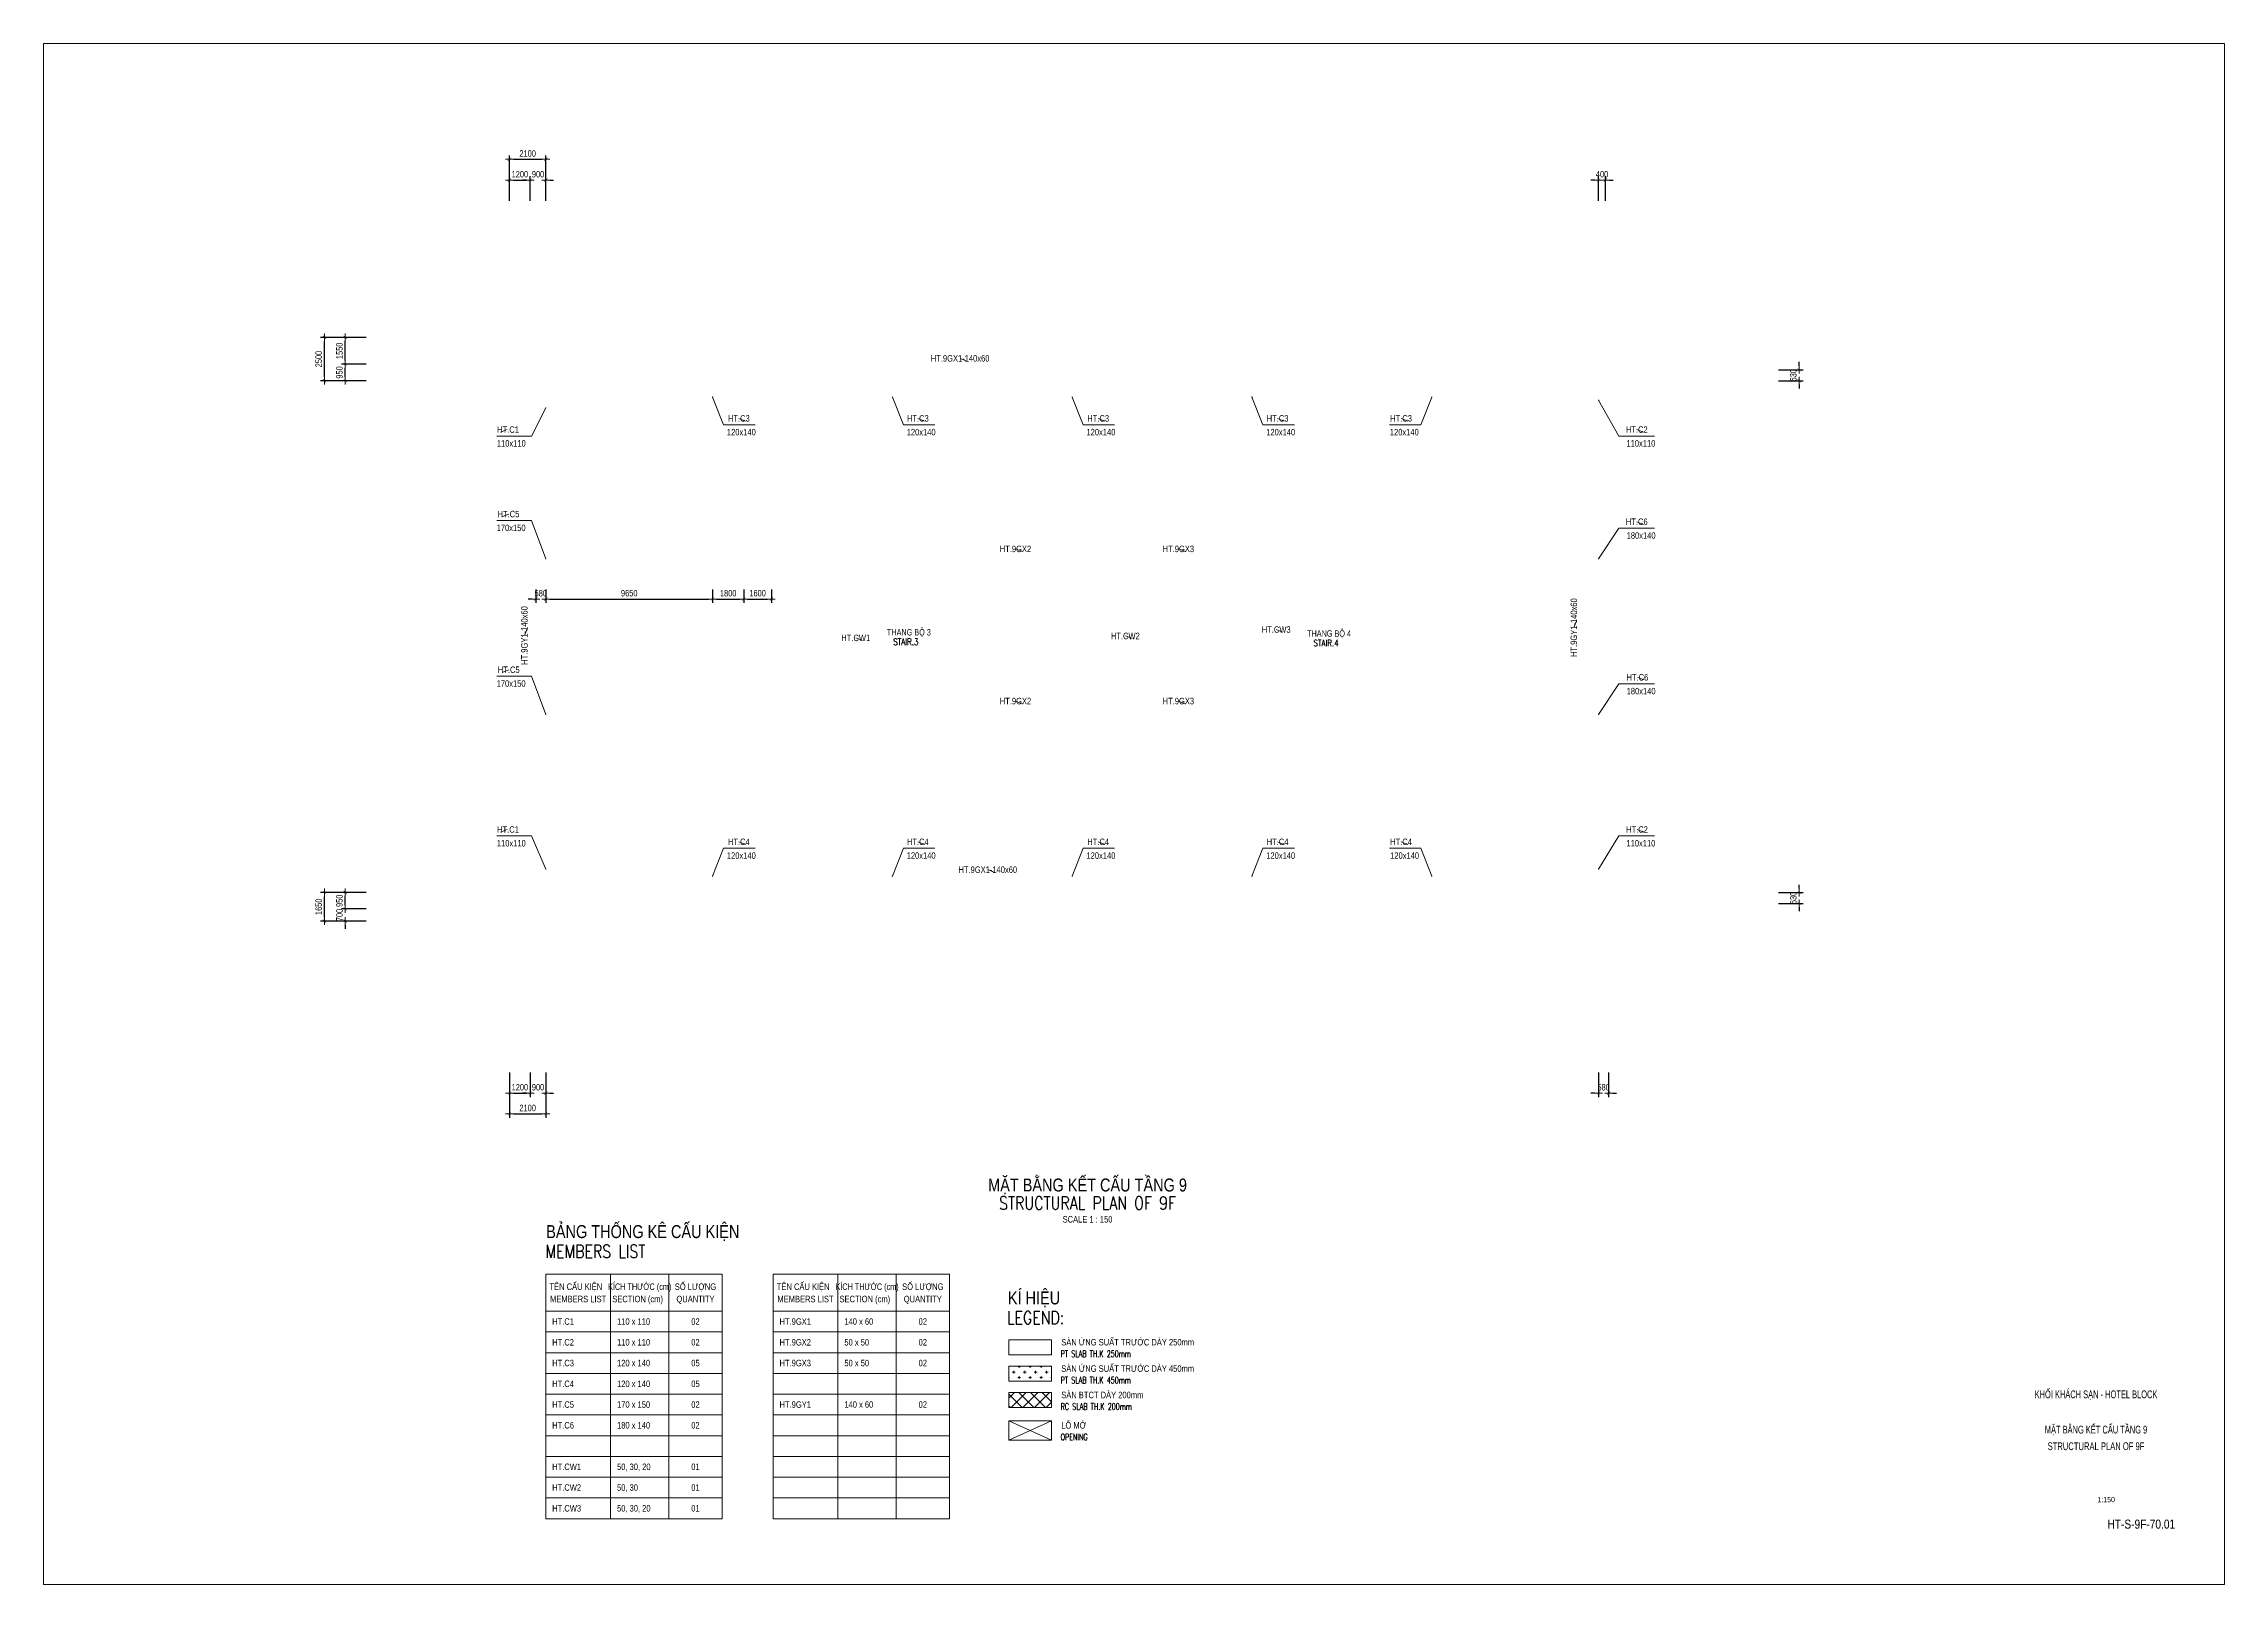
# Paper-space layout 'Layout1' of a CAD drawing. Header units: millimetres. Extents: x 0 to 841, y 0 to 594.
# The model-space entities are those that its viewports show. They can reach past a viewport. Long polylines and large blocks are cut down to what shows.
import ezdxf
from ezdxf.enums import TextEntityAlignment as Align

# ---------------------------------------------------------------- set-up
doc = ezdxf.new("R2010")
doc.units = ezdxf.units.MM
doc.linetypes.add('DASHED2', pattern=[9.525, 6.35, -3.175])
doc.layers.get('0').update_dxf_attribs({"lineweight": 20})
doc.layers.get('Defpoints').update_dxf_attribs({"color": 151, "lineweight": 9})
for name, color, linetype, lineweight in [('$0$NDC_S_ANNO', 7, 'Continuous', 20), ('$0$NDC_S_DIM', 1, 'Continuous', 15), ('NDC_S_ANNO', 7, 'Continuous', 20), ('NDC_S_BEAM NAME', 7, 'Continuous', 9), ('NDC_S_COLUMN NAME', 7, 'Continuous', 9), ('NDC_S_DIM', 1, 'Continuous', 15), ('NDC_S_ENG TEXT', 2, 'Continuous', 20), ('NDC_S_ENG TITLE', 3, 'Continuous', 20), ('NDC_S_HATCH MATERIAL', 8, 'Continuous', 13), ('NDC_S_LEADER', 1, 'Continuous', 15), ('NDC_S_OPENING', 9, 'DASHED2', 13), ('NDC_S_SLAB', 2, 'Continuous', 20), ('NDC_S_TEXT SYMBOL', 7, 'Continuous', 20), ('NDC_S_VN TEXT', 7, 'Continuous', 20), ('NDC_S_VN TITLE', 6, 'Continuous', 35), ('NDC_Table', 3, 'Continuous', 20)]:
    doc.layers.add(name, color=color, linetype=linetype, lineweight=lineweight)
doc.styles.add('$0$ARIAL', font='arial.ttf', dxfattribs={"width": 0.8})
doc.styles.add('$0$NDC_DIM', font='', dxfattribs={"width": 0.75})
doc.styles.add('$0$NDC_EN TXT', font='romans.shx', dxfattribs={"width": 0.8})
doc.styles.add('NDC_ANNO', font='', dxfattribs={"width": 0.8})
doc.styles.add('NDC_ARIAL', font='arial.ttf', dxfattribs={"width": 0.85})
doc.styles.add('NDC_BAR 2', font='romans.shx', dxfattribs={"width": 0.8})
doc.styles.add('NDC_DIM', font='', dxfattribs={"width": 0.75})
doc.styles.add('NDC_EN TXT', font='romans.shx', dxfattribs={"width": 0.8})
doc.styles.add('NDC_VIE TXT', font='arial.ttf', dxfattribs={"width": 0.8})
doc.styles.get('$0$NDC_DIM').set_extended_font_data('Dotum')
doc.styles.get('NDC_ANNO').set_extended_font_data('Dotum')
doc.styles.get('NDC_DIM').set_extended_font_data('Dotum')
doc.dimstyles.new('$0$NDC_dim_iso', dxfattribs={"dimtxt": 2.5, "dimasz": 1, "dimexe": 1.5, "dimexo": 2.5, "dimgap": 1, "dimtad": 1, "dimdec": 0, "dimzin": 0, "dimdsep": 46, "dimtxsty": '$0$NDC_DIM', "dimblk": '$0$DIMMARK', "dimcen": 0.09, "dimdle": 1.2, "dimclrd": 1, "dimclre": 1, "dimclrt": 3, "dimadec": 0, "dimazin": 0, "dimtfac": 1, "dimtdec": 0, "dimtix": 1, "dimtofl": 0, "dimtmove": 0, "dimatfit": 3, "dimfxl": 8, "dimfxlon": 1, "dimtolj": 1, "dimtzin": 0, "dimarcsym": 0})
doc.dimstyles.new('NDC_dim_150', dxfattribs={"dimscale": 150, "dimtxt": 2.5, "dimasz": 1.5, "dimexe": 1.5, "dimexo": 2.5, "dimgap": 1, "dimtad": 1, "dimdec": 0, "dimzin": 0, "dimdsep": 46, "dimtxsty": 'NDC_DIM', "dimblk": 'DIMMARK', "dimcen": 0.09, "dimdle": 1.2, "dimclrd": 1, "dimclre": 1, "dimclrt": 3, "dimadec": 0, "dimazin": 0, "dimtfac": 1, "dimtdec": 0, "dimtix": 1, "dimtofl": 0, "dimtmove": 0, "dimatfit": 3, "dimfxl": 8, "dimfxlon": 1, "dimtolj": 1, "dimtzin": 0, "dimarcsym": 0})
doc.dimstyles.new('NDC_dim_200', dxfattribs={"dimscale": 200, "dimtxt": 2.5, "dimasz": 1.5, "dimexe": 1.5, "dimexo": 2.5, "dimgap": 1, "dimtad": 1, "dimdec": 0, "dimzin": 0, "dimdsep": 46, "dimtxsty": 'NDC_DIM', "dimblk": 'DIMMARK', "dimcen": 0.09, "dimdle": 1.2, "dimclrd": 1, "dimclre": 1, "dimclrt": 3, "dimadec": 0, "dimazin": 0, "dimtfac": 1, "dimtdec": 0, "dimtix": 1, "dimtofl": 0, "dimtmove": 0, "dimatfit": 3, "dimfxl": 6, "dimfxlon": 1, "dimtolj": 1, "dimtzin": 0, "dimarcsym": 0})

psp = doc.layouts.get("Layout1")

# ---------------------------------------------------------------- texts
at = {"color": 1, "linetype": 'Continuous', "style": 'NDC_ARIAL', "width": 0.85}
psp.add_text('1:150', height=2, dxfattribs=at).set_placement((795.4, 32.69), align=Align.MIDDLE_CENTER)
at = {"color": 1, "linetype": 'Continuous', "char_height": 3, "style": 'NDC_ARIAL'}
for s, insert, width, attachment_point in [('{\\W0.6;KHỐI KHÁCH SẠN - HOTEL BLOCK}', (791.5, 72.93), 79.0015, 5), ('{\\W0.6;MẶT BẰNG KẾT CẤU TẦNG 9}', (791.5, 61.17), 69.0096, 2), ('{\\W0.7;STRUCTURAL PLAN OF 9F}', (791.5, 51.72), 65.5189, 8)]:
    psp.add_mtext(s, dxfattribs=dict(at, insert=insert, width=width, attachment_point=attachment_point))
at = {"color": 1, "linetype": 'Continuous', "insert": (822, 23.2), "char_height": 3.5, "attachment_point": 6, "style": 'NDC_ARIAL'}
psp.add_mtext('{\\W0.8;HT-S-9F-70.01}', dxfattribs=at)

msp = doc.modelspace()

# ---------------------------------------------------------------- texts
at = {"layer": 'NDC_S_ENG TEXT', "style": '$0$NDC_EN TXT'}
for s, height, width, p in [('LEGEND:', 750, 0.8, (157376.6, -16059.5)), ('PT SLAB TH.K 250mm', 375, 0.65, (160478.1, -17961)), ('PT SLAB TH.K 450mm', 375, 0.65, (160478.1, -19487)), ('RC SLAB TH.K 200mm', 375, 0.65, (160478.1, -21013)), ('OPENING', 375, 0.65, (160478.1, -22771.2))]:
    msp.add_text(s, height=height, dxfattribs=dict(at, width=width)).set_placement(p)
at = {"layer": 'NDC_S_ENG TITLE', "style": 'NDC_EN TXT', "width": 0.8}
msp.add_text('MEMBERS LIST', height=750, dxfattribs=at).set_placement((130672, -12225.5))
at = {"layer": 'NDC_S_VN TEXT'}
for s, style, width, p in [('THANG BỘ 3', 'NDC_VIE TXT', 0.7, (150433, 23763.7)), ('THANG BỘ 4', 'NDC_VIE TXT', 0.7, (174736.8, 23692.3)), ('STAIR.3', 'NDC_BAR 2', 0.8, (150800.8, 23210.7)), ('STAIR.4', 'NDC_BAR 2', 0.8, (175104.5, 23139.3)), ('SÀN ỨNG SUẤT TRƯỚC DÀY 250mm', 'NDC_VIE TXT', 0.8, (160516.4, -17292.2)), ('SÀN ỨNG SUẤT TRƯỚC DÀY 450mm', 'NDC_VIE TXT', 0.8, (160516.4, -18818.2)), ('SÀN BTCT DÀY 200mm', 'NDC_VIE TXT', 0.8, (160516.4, -20344.2)), ('LỖ MỞ', 'NDC_VIE TXT', 0.8, (160516.4, -22102.4))]:
    msp.add_text(s, height=375, dxfattribs=dict(at, style=style, width=width)).set_placement(p)
at = {"layer": 'NDC_S_VN TEXT', "style": 'NDC_VIE TXT', "width": 0.8}
for s, p in [('BẢNG THỐNG KÊ CẤU KIỆN', (130722.2, -10334.4)), ('KÍ HIỆU', (157426.8, -14168.4))]:
    msp.add_text(s, height=750, dxfattribs=at).set_placement(p, align=Align.TOP_LEFT)
at = {"layer": 'NDC_S_VN TEXT', "style": 'NDC_VIE TXT'}
for s, width, p in [('TÊN CẤU KIỆN', 0.8, (132437.6, -13893.7)), ('KÍCH THƯỚC (cm)', 0.7, (136131.4, -13893.7)), ('SỐ LƯỢNG', 0.8, (139356.4, -13893.7)), ('TÊN CẤU KIỆN', 0.8, (145588.6, -13893.7)), ('KÍCH THƯỚC (cm)', 0.7, (149282.4, -13893.7)), ('SỐ LƯỢNG', 0.8, (152507.4, -13893.7)), ('MEMBERS LIST', 0.8, (132568.9, -14607.1)), ('SECTION (cm)', 0.8, (136012.6, -14607.1)), ('QUANTITY', 0.8, (139356.4, -14607.1)), ('MEMBERS LIST', 0.8, (145719.9, -14607.1)), ('SECTION (cm)', 0.8, (149154.3, -14607.1)), ('QUANTITY', 0.8, (152507.4, -14607.1)), ('02', 0.8, (139356.4, -15910)), ('02', 0.8, (152507.4, -15910)), ('02', 0.8, (139356.4, -17110)), ('02', 0.8, (152507.4, -17110)), ('05', 0.8, (139356.4, -18310)), ('02', 0.8, (152507.4, -18310)), ('05', 0.8, (139356.4, -19510)), ('02', 0.8, (139356.4, -20710)), ('02', 0.8, (152507.4, -20710)), ('02', 0.8, (139356.4, -21910)), ('01', 0.8, (139356.4, -24310)), ('01', 0.8, (139356.4, -25510)), ('01', 0.8, (139356.4, -26710))]:
    msp.add_text(s, height=375, dxfattribs=dict(at, width=width)).set_placement(p, align=Align.MIDDLE_CENTER)
at = {"layer": 'NDC_S_VN TEXT', "style": 'NDC_VIE TXT', "width": 0.8}
for s, p in [('HT.C1', (131068.9, -15910)), ('110 x 110', (134818.9, -15910)), ('HT.9GX1', (144219.9, -15910)), ('140 x 60', (147969.9, -15910)), ('HT.C2', (131068.9, -17110)), ('110 x 110', (134818.9, -17110)), ('HT.9GX2', (144219.9, -17110)), ('50 x 50', (147969.9, -17110)), ('HT.C3', (131068.9, -18310)), ('120 x 140', (134818.9, -18310)), ('HT.9GX3', (144219.9, -18310)), ('50 x 50', (147969.9, -18310)), ('HT.C4', (131068.9, -19510)), ('120 x 140', (134818.9, -19510)), ('HT.C5', (131068.9, -20710)), ('170 x 150', (134818.9, -20710)), ('HT.9GY1', (144219.9, -20710)), ('140 x 60', (147969.9, -20710)), ('HT.C6', (131068.9, -21910)), ('180 x 140', (134818.9, -21910)), ('HT.CW1', (131068.9, -24310)), ('50, 30, 20', (134818.9, -24310)), ('HT.CW2', (131068.9, -25510)), ('50, 30', (134818.9, -25510)), ('HT.CW3', (131068.9, -26710)), ('50, 30, 20', (134818.9, -26710))]:
    msp.add_text(s, height=375, dxfattribs=at).set_placement(p, align=Align.MIDDLE_LEFT)

# ---------------------------------------------------------------- blocks, each defined once
blk = doc.blocks.new('Drawing name_symbol')
at = {"layer": 'NDC_S_ENG TITLE', "style": 'NDC_EN TXT', "width": 0.8}
blk.add_attdef('SECTDET1', text='', height=5, dxfattribs=at).set_placement((0, 1.01), align=Align.CENTER)
at = {"layer": 'NDC_S_TEXT SYMBOL', "lineweight": 25, "style": 'NDC_ANNO', "width": 0.8}
blk.add_attdef('SSCALE', text='', height=2.5, dxfattribs=at).set_placement((0, -4), align=Align.CENTER)
at = {"layer": 'NDC_S_VN TITLE', "style": 'NDC_VIE TXT', "width": 0.8}
blk.add_attdef('SECTDET2', text='', height=5, dxfattribs=at).set_placement((0, 7.97), align=Align.CENTER)
blk = doc.blocks.new('$0$DIMMARK')
at = {"layer": '$0$NDC_S_DIM', "color": 1}
blk.add_line((-1.5, 0), (1, 0), dxfattribs=at)
at = {"layer": '$0$NDC_S_DIM', "color": 2, "const_width": 0.1}
blk.add_lwpolyline([(-0.42, -0.42), (0.42, 0.42)], dxfattribs=at)
blk = doc.blocks.new('DIMMARK')
at = {"layer": 'NDC_S_DIM', "color": 1}
blk.add_line((-1.5, 0), (1, 0), dxfattribs=at)
at = {"layer": 'NDC_S_DIM', "color": 2, "const_width": 0.1}
blk.add_lwpolyline([(-0.42, -0.42), (0.42, 0.42)], dxfattribs=at)
blk = doc.blocks.new('*D15')
at = {"layer": 'Defpoints', "color": 0, "ltscale": 100, "transparency": 16777216}
for p in [(130120, 26791), (130700, 26791), (130700, 25871)]:
    blk.add_point(p, dxfattribs=at)
at = {"layer": 'NDC_S_DIM', "color": 1, "lineweight": -2, "ltscale": 100, "transparency": 16777216}
for p, q in [((129895, 25871), (129670, 25871)), ((130120, 26416), (130120, 25646)), ((130700, 26416), (130700, 25646)), ((130925, 25871), (131150, 25871))]:
    blk.add_line(p, q, dxfattribs=at)
at = {"layer": 'NDC_S_DIM', "color": 1, "lineweight": -2, "ltscale": 100, "transparency": 16777216, "xscale": 225, "yscale": 225, "zscale": 225}
blk.add_blockref('DIMMARK', (130120, 25871), dxfattribs=at)
at = {"layer": 'NDC_S_DIM', "color": 1, "lineweight": -2, "ltscale": 100, "transparency": 16777216, "xscale": 225, "yscale": 225, "zscale": 225, "rotation": 180}
blk.add_blockref('DIMMARK', (130700, 25871), dxfattribs=at)
at = {"layer": 'NDC_S_DIM', "color": 3, "ltscale": 100, "transparency": 16777216, "insert": (130410, 26208), "char_height": 375, "attachment_point": 5, "style": 'NDC_DIM'}
blk.add_mtext('\\A1;580', dxfattribs=at)
blk = doc.blocks.new('*D16')
at = {"layer": 'Defpoints', "color": 0, "ltscale": 100, "transparency": 16777216}
for p in [(130700, 26791), (140350, 26791), (140350, 25871)]:
    blk.add_point(p, dxfattribs=at)
at = {"layer": 'NDC_S_DIM', "color": 1, "lineweight": -2, "ltscale": 100, "transparency": 16777216}
for p, q in [((130700, 26416), (130700, 25646)), ((130925, 25871), (140125, 25871)), ((140350, 26416), (140350, 25646))]:
    blk.add_line(p, q, dxfattribs=at)
at = {"layer": 'NDC_S_DIM', "color": 1, "lineweight": -2, "ltscale": 100, "transparency": 16777216, "xscale": 225, "yscale": 225, "zscale": 225, "rotation": 180}
blk.add_blockref('DIMMARK', (130700, 25871), dxfattribs=at)
at = {"layer": 'NDC_S_DIM', "color": 1, "lineweight": -2, "ltscale": 100, "transparency": 16777216, "xscale": 225, "yscale": 225, "zscale": 225}
blk.add_blockref('DIMMARK', (140350, 25871), dxfattribs=at)
at = {"layer": 'NDC_S_DIM', "color": 3, "ltscale": 100, "transparency": 16777216, "insert": (135525, 26208), "char_height": 375, "attachment_point": 5, "style": 'NDC_DIM'}
blk.add_mtext('\\A1;9650', dxfattribs=at)
blk = doc.blocks.new('*D17')
at = {"layer": 'Defpoints', "color": 0, "ltscale": 100, "transparency": 16777216}
for p in [(140350, 26791), (142150, 26791), (142150, 25871)]:
    blk.add_point(p, dxfattribs=at)
at = {"layer": 'NDC_S_DIM', "color": 1, "lineweight": -2, "ltscale": 100, "transparency": 16777216}
for p, q in [((140350, 26416), (140350, 25646)), ((140575, 25871), (141925, 25871)), ((142150, 26416), (142150, 25646))]:
    blk.add_line(p, q, dxfattribs=at)
at = {"layer": 'NDC_S_DIM', "color": 1, "lineweight": -2, "ltscale": 100, "transparency": 16777216, "xscale": 225, "yscale": 225, "zscale": 225, "rotation": 180}
blk.add_blockref('DIMMARK', (140350, 25871), dxfattribs=at)
at = {"layer": 'NDC_S_DIM', "color": 1, "lineweight": -2, "ltscale": 100, "transparency": 16777216, "xscale": 225, "yscale": 225, "zscale": 225}
blk.add_blockref('DIMMARK', (142150, 25871), dxfattribs=at)
at = {"layer": 'NDC_S_DIM', "color": 3, "ltscale": 100, "transparency": 16777216, "insert": (141250, 26208), "char_height": 375, "attachment_point": 5, "style": 'NDC_DIM'}
blk.add_mtext('\\A1;1800', dxfattribs=at)
blk = doc.blocks.new('*D18')
at = {"layer": 'Defpoints', "color": 0, "ltscale": 100, "transparency": 16777216}
for p in [(142150, 26791), (143750, 26791), (143750, 25871)]:
    blk.add_point(p, dxfattribs=at)
at = {"layer": 'NDC_S_DIM', "color": 1, "lineweight": -2, "ltscale": 100, "transparency": 16777216}
for p, q in [((142150, 26416), (142150, 25646)), ((142375, 25871), (143525, 25871)), ((143750, 26416), (143750, 25646))]:
    blk.add_line(p, q, dxfattribs=at)
at = {"layer": 'NDC_S_DIM', "color": 1, "lineweight": -2, "ltscale": 100, "transparency": 16777216, "xscale": 225, "yscale": 225, "zscale": 225, "rotation": 180}
blk.add_blockref('DIMMARK', (142150, 25871), dxfattribs=at)
at = {"layer": 'NDC_S_DIM', "color": 1, "lineweight": -2, "ltscale": 100, "transparency": 16777216, "xscale": 225, "yscale": 225, "zscale": 225}
blk.add_blockref('DIMMARK', (143750, 25871), dxfattribs=at)
at = {"layer": 'NDC_S_DIM', "color": 3, "ltscale": 100, "transparency": 16777216, "insert": (142950, 26208), "char_height": 375, "attachment_point": 5, "style": 'NDC_DIM'}
blk.add_mtext('\\A1;1600', dxfattribs=at)
blk = doc.blocks.new('*D19')
at = {"layer": 'Defpoints', "color": 0, "ltscale": 100, "transparency": 16777216}
for p in [(187015, 8900), (203200, 8900), (188133, 8270)]:
    blk.add_point(p, dxfattribs=at)
at = {"layer": 'NDC_S_DIM', "color": 1, "lineweight": -2, "ltscale": 100, "transparency": 16777216}
for p, q in [((202000, 8900), (203425, 8900)), ((203200, 9125), (203200, 9350)), ((202000, 8270), (203425, 8270)), ((203200, 8045), (203200, 7820))]:
    blk.add_line(p, q, dxfattribs=at)
at = {"layer": 'NDC_S_DIM', "color": 1, "lineweight": -2, "ltscale": 100, "transparency": 16777216, "xscale": 225, "yscale": 225, "zscale": 225}
for p, rotation in [((203200, 8900), 270), ((203200, 8270), 90)]:
    blk.add_blockref('DIMMARK', p, dxfattribs=dict(at, rotation=rotation))
at = {"layer": 'NDC_S_DIM', "color": 3, "ltscale": 100, "transparency": 16777216, "insert": (202862, 8585), "char_height": 375, "attachment_point": 5, "rotation": 90, "style": 'NDC_DIM'}
blk.add_mtext('\\A1;630', dxfattribs=at)
blk = doc.blocks.new('*D20')
at = {"layer": 'Defpoints', "color": 0, "ltscale": 100, "transparency": 16777216}
for p in [(189437, 39130), (203200, 39130), (188975, 38500)]:
    blk.add_point(p, dxfattribs=at)
at = {"layer": 'NDC_S_DIM', "color": 1, "lineweight": -2, "ltscale": 100, "transparency": 16777216}
for p, q in [((202000, 39130), (203425, 39130)), ((203200, 39355), (203200, 39580)), ((202000, 38500), (203425, 38500)), ((203200, 38275), (203200, 38050))]:
    blk.add_line(p, q, dxfattribs=at)
at = {"layer": 'NDC_S_DIM', "color": 1, "lineweight": -2, "ltscale": 100, "transparency": 16777216, "xscale": 225, "yscale": 225, "zscale": 225}
for p, rotation in [((203200, 39130), 270), ((203200, 38500), 90)]:
    blk.add_blockref('DIMMARK', p, dxfattribs=dict(at, rotation=rotation))
at = {"layer": 'NDC_S_DIM', "color": 3, "ltscale": 100, "transparency": 16777216, "insert": (202862, 38815), "char_height": 375, "attachment_point": 5, "rotation": 90, "style": 'NDC_DIM'}
blk.add_mtext('\\A1;630', dxfattribs=at)
blk = doc.blocks.new('*D21')
at = {"layer": 'Defpoints', "color": 0, "ltscale": 100, "transparency": 16777216}
for p in [(191600, 50100), (191600, 31640), (192000, 31640)]:
    blk.add_point(p, dxfattribs=at)
at = {"layer": 'NDC_S_DIM', "color": 1, "lineweight": -2, "ltscale": 100, "transparency": 16777216}
for p, q in [((191375, 50100), (191150, 50100)), ((191600, 48900), (191600, 50325)), ((192000, 48900), (192000, 50325)), ((192225, 50100), (192450, 50100))]:
    blk.add_line(p, q, dxfattribs=at)
at = {"layer": 'NDC_S_DIM', "color": 1, "lineweight": -2, "ltscale": 100, "transparency": 16777216, "xscale": 225, "yscale": 225, "zscale": 225}
blk.add_blockref('DIMMARK', (191600, 50100), dxfattribs=at)
at = {"layer": 'NDC_S_DIM', "color": 1, "lineweight": -2, "ltscale": 100, "transparency": 16777216, "xscale": 225, "yscale": 225, "zscale": 225, "rotation": 180}
blk.add_blockref('DIMMARK', (192000, 50100), dxfattribs=at)
at = {"layer": 'NDC_S_DIM', "color": 3, "ltscale": 100, "transparency": 16777216, "insert": (191800, 50438), "char_height": 375, "attachment_point": 5, "style": 'NDC_DIM'}
blk.add_mtext('\\A1;400', dxfattribs=at)
blk = doc.blocks.new('*D22')
at = {"layer": 'Defpoints', "color": 0, "ltscale": 100, "transparency": 16777216}
for p in [(191600, 14505), (192180, 14757), (191600, -2700)]:
    blk.add_point(p, dxfattribs=at)
at = {"layer": 'NDC_S_DIM', "color": 1, "lineweight": -2, "ltscale": 100, "transparency": 16777216}
for p, q in [((191600, -1500), (191600, -2925)), ((192180, -1500), (192180, -2925)), ((191375, -2700), (191150, -2700)), ((192405, -2700), (192630, -2700))]:
    blk.add_line(p, q, dxfattribs=at)
at = {"layer": 'NDC_S_DIM', "color": 1, "lineweight": -2, "ltscale": 100, "transparency": 16777216, "xscale": 225, "yscale": 225, "zscale": 225}
blk.add_blockref('DIMMARK', (191600, -2700), dxfattribs=at)
at = {"layer": 'NDC_S_DIM', "color": 1, "lineweight": -2, "ltscale": 100, "transparency": 16777216, "xscale": 225, "yscale": 225, "zscale": 225, "rotation": 180}
blk.add_blockref('DIMMARK', (192180, -2700), dxfattribs=at)
at = {"layer": 'NDC_S_DIM', "color": 3, "ltscale": 100, "transparency": 16777216, "insert": (191890, -2362), "char_height": 375, "attachment_point": 5, "style": 'NDC_DIM'}
blk.add_mtext('\\A1;580', dxfattribs=at)
blk = doc.blocks.new('*D24')
at = {"layer": 'Defpoints', "color": 0, "ltscale": 100, "transparency": 16777216}
for p in [(129800, 50100), (128600, 48500), (129800, 48500)]:
    blk.add_point(p, dxfattribs=at)
at = {"layer": 'NDC_S_DIM', "color": 1, "lineweight": -2, "ltscale": 100, "transparency": 16777216}
for p, q in [((128600, 48900), (128600, 50325)), ((128825, 50100), (129575, 50100)), ((129800, 48900), (129800, 50325))]:
    blk.add_line(p, q, dxfattribs=at)
at = {"layer": 'NDC_S_DIM', "color": 1, "lineweight": -2, "ltscale": 100, "transparency": 16777216, "xscale": 225, "yscale": 225, "zscale": 225, "rotation": 180}
blk.add_blockref('DIMMARK', (128600, 50100), dxfattribs=at)
at = {"layer": 'NDC_S_DIM', "color": 1, "lineweight": -2, "ltscale": 100, "transparency": 16777216, "xscale": 225, "yscale": 225, "zscale": 225}
blk.add_blockref('DIMMARK', (129800, 50100), dxfattribs=at)
at = {"layer": 'NDC_S_DIM', "color": 3, "ltscale": 100, "transparency": 16777216, "insert": (129200, 50438), "char_height": 375, "attachment_point": 5, "style": 'NDC_DIM'}
blk.add_mtext('\\A1;1200', dxfattribs=at)
blk = doc.blocks.new('*D25')
at = {"layer": 'Defpoints', "color": 0, "ltscale": 100, "transparency": 16777216}
for p in [(130700, 50100), (129800, 48500), (130700, 48500)]:
    blk.add_point(p, dxfattribs=at)
at = {"layer": 'NDC_S_DIM', "color": 1, "lineweight": -2, "ltscale": 100, "transparency": 16777216}
for p, q in [((129575, 50100), (129350, 50100)), ((129800, 48900), (129800, 50325)), ((130700, 48900), (130700, 50325)), ((130925, 50100), (131150, 50100))]:
    blk.add_line(p, q, dxfattribs=at)
at = {"layer": 'NDC_S_DIM', "color": 1, "lineweight": -2, "ltscale": 100, "transparency": 16777216, "xscale": 225, "yscale": 225, "zscale": 225}
blk.add_blockref('DIMMARK', (129800, 50100), dxfattribs=at)
at = {"layer": 'NDC_S_DIM', "color": 1, "lineweight": -2, "ltscale": 100, "transparency": 16777216, "xscale": 225, "yscale": 225, "zscale": 225, "rotation": 180}
blk.add_blockref('DIMMARK', (130700, 50100), dxfattribs=at)
at = {"layer": 'NDC_S_DIM', "color": 3, "ltscale": 100, "transparency": 16777216, "insert": (130250, 50438), "char_height": 375, "attachment_point": 5, "style": 'NDC_DIM'}
blk.add_mtext('\\A1;900', dxfattribs=at)
blk = doc.blocks.new('*D26')
at = {"layer": 'Defpoints', "color": 0, "ltscale": 100, "transparency": 16777216}
for p in [(130700, 51300), (128600, 49197), (130700, 49197)]:
    blk.add_point(p, dxfattribs=at)
at = {"layer": 'NDC_S_DIM', "color": 1, "lineweight": -2, "ltscale": 100, "transparency": 16777216}
for p, q in [((128600, 50100), (128600, 51525)), ((128825, 51300), (130475, 51300)), ((130700, 50100), (130700, 51525))]:
    blk.add_line(p, q, dxfattribs=at)
at = {"layer": 'NDC_S_DIM', "color": 1, "lineweight": -2, "ltscale": 100, "transparency": 16777216, "xscale": 225, "yscale": 225, "zscale": 225, "rotation": 180}
blk.add_blockref('DIMMARK', (128600, 51300), dxfattribs=at)
at = {"layer": 'NDC_S_DIM', "color": 1, "lineweight": -2, "ltscale": 100, "transparency": 16777216, "xscale": 225, "yscale": 225, "zscale": 225}
blk.add_blockref('DIMMARK', (130700, 51300), dxfattribs=at)
at = {"layer": 'NDC_S_DIM', "color": 3, "ltscale": 100, "transparency": 16777216, "insert": (129650, 51638), "char_height": 375, "attachment_point": 5, "style": 'NDC_DIM'}
blk.add_mtext('\\A1;2100', dxfattribs=at)
blk = doc.blocks.new('*D27')
at = {"layer": 'Defpoints', "color": 0, "ltscale": 100, "transparency": 16777216}
for p in [(119100, 39450), (120700, 39450), (120700, 38500)]:
    blk.add_point(p, dxfattribs=at)
at = {"layer": 'NDC_S_DIM', "color": 1, "lineweight": -2, "ltscale": 100, "transparency": 16777216}
for p, q in [((120300, 39450), (118875, 39450)), ((119100, 38725), (119100, 39225)), ((120300, 38500), (118875, 38500))]:
    blk.add_line(p, q, dxfattribs=at)
at = {"layer": 'NDC_S_DIM', "color": 1, "lineweight": -2, "ltscale": 100, "transparency": 16777216, "xscale": 225, "yscale": 225, "zscale": 225}
for p, rotation in [((119100, 39450), 90), ((119100, 38500), 270)]:
    blk.add_blockref('DIMMARK', p, dxfattribs=dict(at, rotation=rotation))
at = {"layer": 'NDC_S_DIM', "color": 3, "ltscale": 100, "transparency": 16777216, "insert": (118762, 38975), "char_height": 375, "attachment_point": 5, "rotation": 90, "style": 'NDC_DIM'}
blk.add_mtext('\\A1;950', dxfattribs=at)
blk = doc.blocks.new('*D28')
at = {"layer": 'Defpoints', "color": 0, "ltscale": 100, "transparency": 16777216}
for p in [(119100, 41000), (120700, 41000), (120700, 39450)]:
    blk.add_point(p, dxfattribs=at)
at = {"layer": 'NDC_S_DIM', "color": 1, "lineweight": -2, "ltscale": 100, "transparency": 16777216}
for p, q in [((120300, 41000), (118875, 41000)), ((119100, 39675), (119100, 40775)), ((120300, 39450), (118875, 39450))]:
    blk.add_line(p, q, dxfattribs=at)
at = {"layer": 'NDC_S_DIM', "color": 1, "lineweight": -2, "ltscale": 100, "transparency": 16777216, "xscale": 225, "yscale": 225, "zscale": 225}
for p, rotation in [((119100, 41000), 90), ((119100, 39450), 270)]:
    blk.add_blockref('DIMMARK', p, dxfattribs=dict(at, rotation=rotation))
at = {"layer": 'NDC_S_DIM', "color": 3, "ltscale": 100, "transparency": 16777216, "insert": (118762, 40225), "char_height": 375, "attachment_point": 5, "rotation": 90, "style": 'NDC_DIM'}
blk.add_mtext('\\A1;1550', dxfattribs=at)
blk = doc.blocks.new('*D29')
at = {"layer": 'Defpoints', "color": 0, "ltscale": 100, "transparency": 16777216}
for p in [(117900, 41000), (120700, 41000), (120700, 38500)]:
    blk.add_point(p, dxfattribs=at)
at = {"layer": 'NDC_S_DIM', "color": 1, "lineweight": -2, "ltscale": 100, "transparency": 16777216}
for p, q in [((119100, 41000), (117675, 41000)), ((117900, 38725), (117900, 40775)), ((119100, 38500), (117675, 38500))]:
    blk.add_line(p, q, dxfattribs=at)
at = {"layer": 'NDC_S_DIM', "color": 1, "lineweight": -2, "ltscale": 100, "transparency": 16777216, "xscale": 225, "yscale": 225, "zscale": 225}
for p, rotation in [((117900, 41000), 90), ((117900, 38500), 270)]:
    blk.add_blockref('DIMMARK', p, dxfattribs=dict(at, rotation=rotation))
at = {"layer": 'NDC_S_DIM', "color": 3, "ltscale": 100, "transparency": 16777216, "insert": (117562, 39750), "char_height": 375, "attachment_point": 5, "rotation": 90, "style": 'NDC_DIM'}
blk.add_mtext('\\A1;2500', dxfattribs=at)
blk = doc.blocks.new('*D30')
at = {"layer": 'Defpoints', "color": 0, "ltscale": 100, "transparency": 16777216}
for p in [(119100, 7950), (120700, 7950), (120700, 7250)]:
    blk.add_point(p, dxfattribs=at)
at = {"layer": 'NDC_S_DIM', "color": 1, "lineweight": -2, "ltscale": 100, "transparency": 16777216}
for p, q in [((120300, 7950), (118875, 7950)), ((119100, 8175), (119100, 8400)), ((120300, 7250), (118875, 7250)), ((119100, 7025), (119100, 6800))]:
    blk.add_line(p, q, dxfattribs=at)
at = {"layer": 'NDC_S_DIM', "color": 1, "lineweight": -2, "ltscale": 100, "transparency": 16777216, "xscale": 225, "yscale": 225, "zscale": 225}
for p, rotation in [((119100, 7950), 270), ((119100, 7250), 90)]:
    blk.add_blockref('DIMMARK', p, dxfattribs=dict(at, rotation=rotation))
at = {"layer": 'NDC_S_DIM', "color": 3, "ltscale": 100, "transparency": 16777216, "insert": (118762, 7600), "char_height": 375, "attachment_point": 5, "rotation": 90, "style": 'NDC_DIM'}
blk.add_mtext('\\A1;700', dxfattribs=at)
blk = doc.blocks.new('*D31')
at = {"layer": 'Defpoints', "color": 0, "ltscale": 100, "transparency": 16777216}
for p in [(119100, 8900), (120700, 8900), (120700, 7950)]:
    blk.add_point(p, dxfattribs=at)
at = {"layer": 'NDC_S_DIM', "color": 1, "lineweight": -2, "ltscale": 100, "transparency": 16777216}
for p, q in [((120300, 8900), (118875, 8900)), ((120300, 7950), (118875, 7950)), ((119100, 8175), (119100, 8675))]:
    blk.add_line(p, q, dxfattribs=at)
at = {"layer": 'NDC_S_DIM', "color": 1, "lineweight": -2, "ltscale": 100, "transparency": 16777216, "xscale": 225, "yscale": 225, "zscale": 225}
for p, rotation in [((119100, 8900), 90), ((119100, 7950), 270)]:
    blk.add_blockref('DIMMARK', p, dxfattribs=dict(at, rotation=rotation))
at = {"layer": 'NDC_S_DIM', "color": 3, "ltscale": 100, "transparency": 16777216, "insert": (118762, 8425), "char_height": 375, "attachment_point": 5, "rotation": 90, "style": 'NDC_DIM'}
blk.add_mtext('\\A1;950', dxfattribs=at)
blk = doc.blocks.new('*D32')
at = {"layer": 'Defpoints', "color": 0, "ltscale": 100, "transparency": 16777216}
for p in [(117900, 8900), (120700, 8900), (120700, 7250)]:
    blk.add_point(p, dxfattribs=at)
at = {"layer": 'NDC_S_DIM', "color": 1, "lineweight": -2, "ltscale": 100, "transparency": 16777216}
for p, q in [((119100, 8900), (117675, 8900)), ((117900, 7475), (117900, 8675)), ((119100, 7250), (117675, 7250))]:
    blk.add_line(p, q, dxfattribs=at)
at = {"layer": 'NDC_S_DIM', "color": 1, "lineweight": -2, "ltscale": 100, "transparency": 16777216, "xscale": 225, "yscale": 225, "zscale": 225}
for p, rotation in [((117900, 8900), 90), ((117900, 7250), 270)]:
    blk.add_blockref('DIMMARK', p, dxfattribs=dict(at, rotation=rotation))
at = {"layer": 'NDC_S_DIM', "color": 3, "ltscale": 100, "transparency": 16777216, "insert": (117562, 8075), "char_height": 375, "attachment_point": 5, "rotation": 90, "style": 'NDC_DIM'}
blk.add_mtext('\\A1;1650', dxfattribs=at)
blk = doc.blocks.new('*D33')
at = {"layer": 'Defpoints', "color": 0, "ltscale": 100, "transparency": 16777216}
for p in [(128600, -1100), (129800, -1100), (129800, -2700)]:
    blk.add_point(p, dxfattribs=at)
at = {"layer": 'NDC_S_DIM', "color": 1, "lineweight": -2, "ltscale": 100, "transparency": 16777216}
for p, q in [((128600, -1500), (128600, -2925)), ((129800, -1500), (129800, -2925)), ((128825, -2700), (129575, -2700))]:
    blk.add_line(p, q, dxfattribs=at)
at = {"layer": 'NDC_S_DIM', "color": 1, "lineweight": -2, "ltscale": 100, "transparency": 16777216, "xscale": 225, "yscale": 225, "zscale": 225, "rotation": 180}
blk.add_blockref('DIMMARK', (128600, -2700), dxfattribs=at)
at = {"layer": 'NDC_S_DIM', "color": 1, "lineweight": -2, "ltscale": 100, "transparency": 16777216, "xscale": 225, "yscale": 225, "zscale": 225}
blk.add_blockref('DIMMARK', (129800, -2700), dxfattribs=at)
at = {"layer": 'NDC_S_DIM', "color": 3, "ltscale": 100, "transparency": 16777216, "insert": (129200, -2362), "char_height": 375, "attachment_point": 5, "style": 'NDC_DIM'}
blk.add_mtext('\\A1;1200', dxfattribs=at)
blk = doc.blocks.new('*D34')
at = {"layer": 'Defpoints', "color": 0, "ltscale": 100, "transparency": 16777216}
for p in [(129800, -1100), (130700, -1100), (130700, -2700)]:
    blk.add_point(p, dxfattribs=at)
at = {"layer": 'NDC_S_DIM', "color": 1, "lineweight": -2, "ltscale": 100, "transparency": 16777216}
for p, q in [((129800, -1500), (129800, -2925)), ((130700, -1500), (130700, -2925)), ((129575, -2700), (129350, -2700)), ((130925, -2700), (131150, -2700))]:
    blk.add_line(p, q, dxfattribs=at)
at = {"layer": 'NDC_S_DIM', "color": 1, "lineweight": -2, "ltscale": 100, "transparency": 16777216, "xscale": 225, "yscale": 225, "zscale": 225}
blk.add_blockref('DIMMARK', (129800, -2700), dxfattribs=at)
at = {"layer": 'NDC_S_DIM', "color": 1, "lineweight": -2, "ltscale": 100, "transparency": 16777216, "xscale": 225, "yscale": 225, "zscale": 225, "rotation": 180}
blk.add_blockref('DIMMARK', (130700, -2700), dxfattribs=at)
at = {"layer": 'NDC_S_DIM', "color": 3, "ltscale": 100, "transparency": 16777216, "insert": (130250, -2362), "char_height": 375, "attachment_point": 5, "style": 'NDC_DIM'}
blk.add_mtext('\\A1;900', dxfattribs=at)
blk = doc.blocks.new('*D35')
at = {"layer": 'Defpoints', "color": 0, "ltscale": 100, "transparency": 16777216}
for p in [(128600, -1100), (130700, -1100), (130700, -3900)]:
    blk.add_point(p, dxfattribs=at)
at = {"layer": 'NDC_S_DIM', "color": 1, "lineweight": -2, "ltscale": 100, "transparency": 16777216}
for p, q in [((128600, -2700), (128600, -4125)), ((130700, -2700), (130700, -4125)), ((128825, -3900), (130475, -3900))]:
    blk.add_line(p, q, dxfattribs=at)
at = {"layer": 'NDC_S_DIM', "color": 1, "lineweight": -2, "ltscale": 100, "transparency": 16777216, "xscale": 225, "yscale": 225, "zscale": 225, "rotation": 180}
blk.add_blockref('DIMMARK', (128600, -3900), dxfattribs=at)
at = {"layer": 'NDC_S_DIM', "color": 1, "lineweight": -2, "ltscale": 100, "transparency": 16777216, "xscale": 225, "yscale": 225, "zscale": 225}
blk.add_blockref('DIMMARK', (130700, -3900), dxfattribs=at)
at = {"layer": 'NDC_S_DIM', "color": 3, "ltscale": 100, "transparency": 16777216, "insert": (129650, -3562), "char_height": 375, "attachment_point": 5, "style": 'NDC_DIM'}
blk.add_mtext('\\A1;2100', dxfattribs=at)
blk = doc.blocks.new('*U14')
at = {"layer": '$0$NDC_S_ANNO', "ltscale": 0.8, "style": '$0$ARIAL', "width": 0.8, "flags": 1}
blk.add_attdef('CHU_THICH', text='', height=2.5, dxfattribs=at).set_placement((0, 0), align=Align.MIDDLE_CENTER)
at = {"layer": '$0$NDC_S_ANNO', "ltscale": 0.8, "style": '$0$ARIAL', "width": 0.8}
blk.add_attdef('TEN', text='', height=2.5, dxfattribs=at).set_placement((-2.58, 1.03), align=Align.MIDDLE_CENTER)
at = {"layer": 'Defpoints'}
blk.add_leader([(0, 0), (-2.58, 1.03)], dimstyle='$0$NDC_dim_iso', override={"dimgap": 0.625, "dimtad": 0}, dxfattribs=at)
blk = doc.blocks.new('Name col F6-F8')
at = {"layer": 'NDC_S_COLUMN NAME'}
ref = blk.add_blockref('*U14', (-2464, 26617), dxfattribs=dict(at, xscale=-150, yscale=150, zscale=150))
ref.add_attrib('TEN', 'HT.C1', dxfattribs={"layer": '$0$NDC_S_ANNO', "ltscale": 0.8, "height": 375, "style": '$0$ARIAL', "width": 0.8}).set_placement((-2034, 26771), align=Align.MIDDLE_CENTER)
at = {"layer": 'NDC_S_COLUMN NAME', "xscale": 150, "yscale": 150, "zscale": 150}
for p, values in [((11702, 27267), {'TEN': 'HT.C3'}), ((22056, 27267), {'TEN': 'HT.C3'}), ((32489, 27267), {'TEN': 'HT.C3'}), ((42867, 27267), {'TEN': 'HT.C3'}), ((50009, 27267), {'TEN': 'HT.C3'}), ((63645, 26617), {'TEN': 'HT.C2'}), ((63642, 21290), {'TEN': 'HT.C6'}), ((63679, 12290), {'TEN': 'HT.C6'}), ((63658, 3492), {'TEN': 'HT.C2'}), ((11702, 2778), {'TEN': 'HT.C4'}), ((22056, 2778), {'TEN': 'HT.C4'}), ((32489, 2778), {'TEN': 'HT.C4'}), ((42867, 2778), {'TEN': 'HT.C4'}), ((50009, 2778), {'TEN': 'HT.C4'})]:
    blk.add_blockref('*U14', p, dxfattribs=at).add_auto_attribs(values)
at = {"layer": 'NDC_S_COLUMN NAME'}
ref = blk.add_blockref('*U14', (-2386, 21731), dxfattribs=dict(at, xscale=-150, yscale=150, zscale=150))
ref.add_attrib('TEN', 'HT.C5', dxfattribs={"layer": '$0$NDC_S_ANNO', "ltscale": 0.8, "height": 375, "style": '$0$ARIAL', "width": 0.8}).set_placement((-2012, 21885), align=Align.MIDDLE_CENTER)
ref = blk.add_blockref('*U14', (-2370, 12731), dxfattribs=dict(at, xscale=-150, yscale=150, zscale=150))
ref.add_attrib('TEN', 'HT.C5', dxfattribs={"layer": '$0$NDC_S_ANNO', "ltscale": 0.8, "height": 375, "style": '$0$ARIAL', "width": 0.8}).set_placement((-1996, 12885), align=Align.MIDDLE_CENTER)
ref = blk.add_blockref('*U14', (-2469, 3492), dxfattribs=dict(at, xscale=-150, yscale=150, zscale=150))
ref.add_attrib('TEN', 'HT.C1', dxfattribs={"layer": '$0$NDC_S_ANNO', "ltscale": 0.8, "height": 375, "style": '$0$ARIAL', "width": 0.8}).set_placement((-2039, 3646), align=Align.MIDDLE_CENTER)
at = {"layer": 'NDC_S_COLUMN NAME', "style": 'NDC_VIE TXT', "width": 0.8}
for s, p in [('120x140', (10625, 26437)), ('120x140', (21025, 26437)), ('120x140', (31425, 26437)), ('120x140', (41825, 26437)), ('120x140', (48974, 26437)), ('110x110', (-2685, 25787)), ('110x110', (62660, 25787)), ('170x150', (-2695, 20901)), ('180x140', (62671, 20460)), ('170x150', (-2695, 11901)), ('180x140', (62671, 11460)), ('110x110', (-2684, 2662)), ('110x110', (62659, 2662)), ('120x140', (10625, 1949)), ('120x140', (21025, 1949)), ('120x140', (31425, 1949)), ('120x140', (41825, 1949)), ('120x140', (48991, 1949))]:
    blk.add_text(s, height=375, dxfattribs=at).set_placement(p)
at = {"layer": 'NDC_S_LEADER', "ltscale": 100}
for points in [[(150, 28028), (-681, 26394), (-2679, 26394)], [(9800, 28650), (10431, 27044), (12254, 27044)], [(20200, 28650), (20831, 27044), (22654, 27044)], [(30600, 28650), (31231, 27044), (33054, 27044)], [(41000, 28650), (41631, 27044), (43454, 27044)], [(51400, 28650), (50769, 27044), (48946, 27044)], [(61050, 28469), (62215, 26394), (64288, 26394)], [(150, 19300), (-681, 21508), (-2679, 21508)], [(61050, 19300), (62215, 21067), (64288, 21067)], [(150, 10300), (-681, 12508), (-2679, 12508)], [(61050, 10300), (62215, 12067), (64288, 12067)], [(150, 1353), (-681, 3269), (-2679, 3269)], [(9800, 950), (10431, 2556), (12254, 2556)], [(20200, 950), (20831, 2556), (22654, 2556)], [(30600, 950), (31231, 2556), (33054, 2556)], [(41000, 950), (41631, 2556), (43454, 2556)], [(51400, 950), (50769, 2556), (48946, 2556)], [(61050, 1353), (62215, 3269), (64288, 3269)]]:
    blk.add_leader(points, dimstyle='NDC_dim_200', override={"dimgap": 1, "dimtad": 0, "dimldrblk": 'DotSmall'}, dxfattribs=at)

# ---------------------------------------------------------------- dimensions: what is measured, and where the dimension line sits
at = {"layer": 'NDC_S_DIM', "ltscale": 100}
for base, p1, p2, picture, middle in [((130700, 51300), (128600, 49197.3), (130700, 49197.3), '*D26', (129650, 51637.8)), ((129800, 50100), (128600, 48500), (129800, 48500), '*D24', (129200, 50437.8)), ((191600, 50100), (192000, 31639.6), (191600, 31639.6), '*D21', (191800, 50437.8)), ((130700, 25870.6), (130120, 26791), (130700, 26791), '*D15', (130410, 26208.3)), ((140350, 25870.6), (130700, 26791), (140350, 26791), '*D16', (135525, 26208.3)), ((142150, 25870.6), (140350, 26791), (142150, 26791), '*D17', (141250, 26208.3)), ((143750, 25870.6), (142150, 26791), (143750, 26791), '*D18', (142950, 26208.3)), ((191600, -2700), (192180, 14757.2), (191600, 14505.2), '*D22', (191890, -2362.2)), ((129800, -2700), (128600, -1100), (129800, -1100), '*D33', (129200, -2362.2)), ((130700, -3900), (128600, -1100), (130700, -1100), '*D35', (129650, -3562.2))]:
    dim = msp.add_linear_dim(base=base, p1=p1, p2=p2, dimstyle='NDC_dim_150', dxfattribs=at)
    dim.commit()
    dim.dimension.update_dxf_attribs({"geometry": picture, "text_midpoint": middle})
for base, p1, p2, picture, middle in [((130700, 50100), (129800, 48500), (130700, 48500), '*D25', (130250, 50437.8)), ((130700, -2700), (129800, -1100), (130700, -1100), '*D34', (130250, -2362.2))]:
    dim = msp.add_linear_dim(base=base, p1=p1, p2=p2, dimstyle='NDC_dim_150', override={"dimtmove": 1}, dxfattribs=at)
    dim.commit()
    dim.dimension.update_dxf_attribs({"geometry": picture, "text_midpoint": middle})
for base, p1, p2, picture, middle in [((117900, 41000), (120700, 38500), (120700, 41000), '*D29', (117562.2, 39750)), ((119100, 39450), (120700, 38500), (120700, 39450), '*D27', (118762.2, 38975)), ((203200, 39130), (188975.1, 38500), (189436.5, 39130), '*D20', (202862.2, 38815)), ((117900, 8900), (120700, 7250), (120700, 8900), '*D32', (117562.2, 8075)), ((203200, 8900), (188133.1, 8270), (187014.8, 8900), '*D19', (202862.2, 8585)), ((119100, 7950), (120700, 7250), (120700, 7950), '*D30', (118762.2, 7600))]:
    dim = msp.add_linear_dim(base=base, p1=p1, p2=p2, angle=90, dimstyle='NDC_dim_150', dxfattribs=at)
    dim.commit()
    dim.dimension.update_dxf_attribs({"geometry": picture, "text_midpoint": middle})
for base, p1, p2, picture, middle in [((119100, 41000), (120700, 39450), (120700, 41000), '*D28', (118762.2, 40225)), ((119100, 8900), (120700, 7950), (120700, 8900), '*D31', (118762.2, 8425))]:
    dim = msp.add_linear_dim(base=base, p1=p1, p2=p2, angle=90, dimstyle='NDC_dim_150', override={"dimtmove": 1}, dxfattribs=at)
    dim.commit()
    dim.dimension.update_dxf_attribs({"geometry": picture, "text_midpoint": middle})

# ---------------------------------------------------------------- hatches: boundary and pattern name
at = {"layer": 'NDC_S_HATCH MATERIAL', "ltscale": 100}
h = msp.add_hatch(dxfattribs=at)
h.set_pattern_fill('CROSS', color=256, scale=50)
h.set_pattern_definition([(0, (-46466.87, -10259.27), (317.5, 317.5), [158.75, -476.25]), (90, (-46387.5, -10338.65), (-317.5, 317.5), [158.75, -476.25])])
h.paths.add_polyline_path([(157491, -18490.2), (157491, -19354.3), (159949.3, -19354.3), (159949.3, -18490.2)])
h = msp.add_hatch(dxfattribs=at)
h.set_pattern_fill('ANSI37', color=256, scale=150)
h.set_pattern_definition([(45, (-38389.04, -16184.8), (-336.7596, 336.7596), []), (135, (-38389.04, -16184.8), (-336.7596, -336.7596), [])])
h.paths.add_polyline_path([(157491, -20016.2), (157491, -20880.3), (159949.3, -20880.3), (159949.3, -20016.2)])

# ---------------------------------------------------------------- linework, layer by layer
at = {"layer": 'NDC_S_OPENING', "ltscale": 50}
for p, q in [((157491, -21656.6), (159949.3, -22764.8)), ((157491, -22764.8), (159949.3, -21656.6))]:
    msp.add_line(p, q, dxfattribs=at)
at = {"layer": 'NDC_S_SLAB'}
for points in [[(157491, -16964.2), (159949.3, -16964.2), (159949.3, -17828.3), (157491, -17828.3)], [(157491, -18490.2), (159949.3, -18490.2), (159949.3, -19354.3), (157491, -19354.3)], [(157491, -20016.2), (159949.3, -20016.2), (159949.3, -20880.3), (157491, -20880.3)], [(157491, -21656.6), (159949.3, -21656.6), (159949.3, -22764.8), (157491, -22764.8)]]:
    msp.add_lwpolyline(points, close=True, dxfattribs=at)
at = {"layer": 'NDC_Table'}
for p, q in [((130693.9, -13165.8), (130693.9, -27310)), ((130693.9, -13165.8), (140893.9, -13165.8)), ((134443.9, -13165.8), (134443.9, -27310)), ((137818.9, -13165.8), (137818.9, -27310)), ((140893.9, -13165.8), (140893.9, -27310)), ((143844.9, -13165.8), (143844.9, -27310)), ((143844.9, -13165.8), (154044.9, -13165.8)), ((147594.9, -13165.8), (147594.9, -27310)), ((150969.9, -13165.8), (150969.9, -27310)), ((154044.9, -13165.8), (154044.9, -27310)), ((130693.9, -15310), (140893.9, -15310)), ((143844.9, -15310), (154044.9, -15310)), ((130693.9, -16510), (140893.9, -16510)), ((143844.9, -16510), (154044.9, -16510)), ((130693.9, -17710), (140893.9, -17710)), ((130693.9, -18910), (140893.9, -18910)), ((143844.9, -17710), (154044.9, -17710)), ((143844.9, -18910), (154044.9, -18910)), ((130693.9, -20110), (140893.9, -20110)), ((143844.9, -20110), (154044.9, -20110)), ((130693.9, -21310), (140893.9, -21310)), ((143844.9, -21310), (154044.9, -21310)), ((130693.9, -22510), (140893.9, -22510)), ((143844.9, -22510), (154044.9, -22510)), ((130693.9, -23710), (140893.9, -23710)), ((143844.9, -23710), (154044.9, -23710)), ((130693.9, -24910), (140893.9, -24910)), ((143844.9, -24910), (154044.9, -24910)), ((130693.9, -26110), (140893.9, -26110)), ((143844.9, -26110), (154044.9, -26110)), ((130693.9, -27310), (140893.9, -27310)), ((143844.9, -27310), (154044.9, -27310))]:
    msp.add_line(p, q, dxfattribs=at)

# ---------------------------------------------------------------- block references
at = {"layer": 'NDC_S_ANNO', "xscale": 150, "yscale": 150, "zscale": 150}
msp.add_blockref('Drawing name_symbol', (162036.3, -9585.1), dxfattribs=at).add_auto_attribs({'SECTDET1': 'STRUCTURAL PLAN OF 9F', 'SECTDET2': 'MẶT BẰNG KẾT CẤU TẦNG 9', 'SSCALE': 'SCALE 1 : 150'})
at = {"layer": 'NDC_S_BEAM NAME', "xscale": 150, "yscale": 150, "zscale": 150}
for p, values in [((155052.6, 39637), {'TEN': 'HT.9GX1-140x60'}), ((158255.2, 28617.2), {'TEN': 'HT.9GX2'}), ((167677.2, 28617.2), {'TEN': 'HT.9GX3'}), ((173335.1, 23955.7), {'TEN': 'HT.CW3'}), ((149013.2, 23470.3), {'TEN': 'HT.CW1'}), ((164610.2, 23581.2), {'TEN': 'HT.CW2'}), ((158255.2, 19817.2), {'TEN': 'HT.9GX2'}), ((167677.2, 19817.2), {'TEN': 'HT.9GX3'}), ((156653.8, 10067.2), {'TEN': 'HT.9GX1-140x60'})]:
    msp.add_blockref('*U14', p, dxfattribs=at).add_auto_attribs(values)
at = {"layer": 'NDC_S_BEAM NAME', "xscale": 150, "yscale": 150, "zscale": 150, "rotation": 90}
for p in [(129614.2, 24149.1), (190320.4, 24606.3)]:
    msp.add_blockref('*U14', p, dxfattribs=at).add_auto_attribs({'TEN': 'HT.9GY1-140x60'})
at = {"layer": 'NDC_S_VN TEXT'}
msp.add_blockref('Name col F6-F8', (130550, 8900), dxfattribs=at)

msp.set_redraw_order([(e.dxf.handle, doc.entitydb.next_handle()) for e in msp.query("TEXT MTEXT ATTDEF DIMENSION ARC_DIMENSION")])  # texts and dimensions are drawn at this point

# ---------------------------------------------------------------- viewports
at = {"layer": '0', "ltscale": 100, "view_target_point": (2744458.26, -158075.47)}
psp.add_viewport(center=(420.5, 297), size=(841, 594), view_center_point=(-2579734.09, 171516.22), view_height=89100, dxfattribs=at)

doc.saveas('drawing.dxf')
